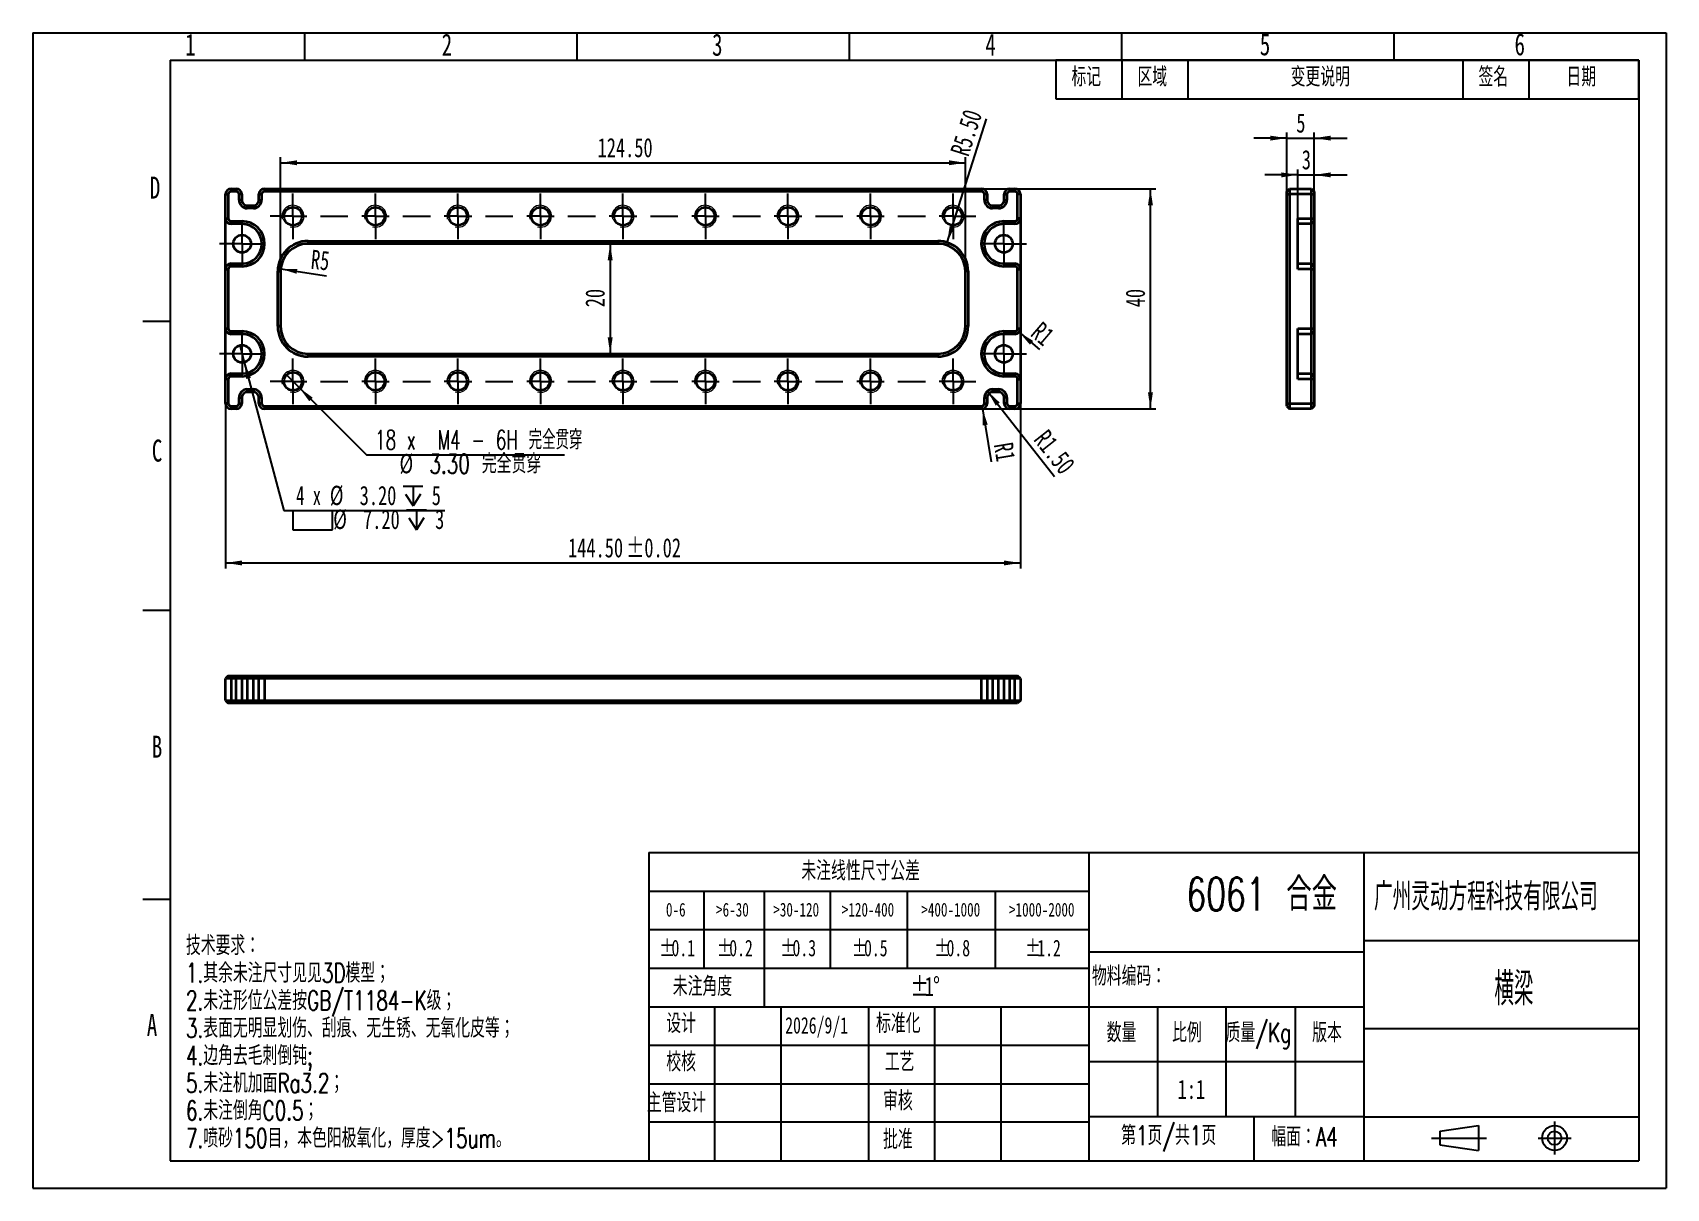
# Model space of a CAD drawing. Header units: millimetres. Extents: x 0 to 297, y 0 to 210.
import ezdxf

# ---------------------------------------------------------------- set-up
doc = ezdxf.new("R2010")
doc.units = ezdxf.units.MM
doc.linetypes.add('CENTERX2', pattern=[20.32, 12.7, -2.54, 2.54, -2.54])
for name, color, linetype in [('中心线', 6, 'CENTERX2'), ('尺寸线', 5, 'Continuous'), ('细实线', 7, 'Continuous')]:
    doc.layers.add(name, color=color, linetype=linetype)
doc.layers.add('图框', color=7, linetype='Continuous', lineweight=50)
doc.layers.add('粗实线', color=7, linetype='Continuous', lineweight=25)
doc.styles.add('SLDTEXTSTYLE0', font='TXT', dxfattribs={"width": 0.7, "bigfont": 'bigfont'})
doc.styles.add('SLDTEXTSTYLE1', font='TXT', dxfattribs={"width": 0.7})
doc.styles.add('SLDTEXTSTYLE2', font='TXT', dxfattribs={"width": 0.616621, "bigfont": 'bigfont'})
doc.styles.add('SLDTEXTSTYLE3', font='TXT', dxfattribs={"width": 0.538729, "bigfont": 'bigfont'})
doc.styles.add('SLDTEXTSTYLE4', font='TXT', dxfattribs={"width": 0.633333, "bigfont": 'bigfont'})
doc.styles.add('SLDTEXTSTYLE5', font='TXT', dxfattribs={"width": 0.633333})
doc.dimstyles.new('SLDDIMSTYLE0', dxfattribs={"dimtxt": 3.5, "dimasz": 3, "dimexe": 0, "dimexo": 0.0625, "dimgap": 0.875, "dimtad": 2, "dimrnd": 1e-09, "dimzin": 4, "dimdsep": 46, "dimtxsty": 'SLDTEXTSTYLE1', "dimsah": 1, "dimcen": 0.09, "dimadec": 0, "dimazin": 1, "dimtol": 1, "dimtp": 0.02, "dimtm": 0.02, "dimtfac": 1, "dimtofl": 0, "dimtmove": 0, "dimatfit": 3, "dimfxl": 0, "dimfrac": 2, "dimtolj": 1, "dimarcsym": 0})
doc.dimstyles.new('SLDDIMSTYLE1', dxfattribs={"dimtxt": 3.5, "dimasz": 3, "dimexe": 0, "dimexo": 0.0625, "dimgap": 0.875, "dimtad": 2, "dimrnd": 1e-09, "dimzin": 12, "dimdsep": 46, "dimtxsty": 'SLDTEXTSTYLE1', "dimsah": 1, "dimcen": 0.09, "dimadec": 0, "dimazin": 3, "dimtfac": 1, "dimtofl": 0, "dimtmove": 0, "dimatfit": 3, "dimfxl": 0, "dimfrac": 2, "dimtolj": 1, "dimtzin": 12, "dimarcsym": 0})
doc.dimstyles.new('SLDDIMSTYLE2', dxfattribs={"dimtxt": 3.5, "dimasz": 3, "dimexe": 0, "dimexo": 0.0625, "dimgap": 0.875, "dimtad": 0, "dimtih": 1, "dimtoh": 1, "dimdec": 6, "dimrnd": 1e-09, "dimzin": 12, "dimdsep": 46, "dimtxsty": 'SLDTEXTSTYLE1', "dimblk1": 'NONE', "dimsah": 1, "dimcen": 0, "dimadec": 0, "dimazin": 3, "dimtfac": 1, "dimtmove": 0, "dimatfit": 3, "dimldrblk": 'NONE', "dimfxl": 0, "dimfrac": 2, "dimtolj": 1, "dimtzin": 12, "dimarcsym": 0})
doc.dimstyles.new('SLDDIMSTYLE3', dxfattribs={"dimtxt": 3.5, "dimasz": 3, "dimexe": 0, "dimexo": 0.0625, "dimgap": 0.875, "dimtad": 0, "dimtih": 1, "dimtoh": 1, "dimrnd": 1e-09, "dimzin": 4, "dimdsep": 46, "dimtxsty": 'SLDTEXTSTYLE1', "dimblk1": 'NONE', "dimsah": 1, "dimcen": 0, "dimadec": 0, "dimazin": 1, "dimtfac": 1, "dimtmove": 0, "dimatfit": 3, "dimldrblk": 'NONE', "dimfxl": 0, "dimfrac": 2, "dimtolj": 1, "dimtzin": 12, "dimarcsym": 0})
doc.dimstyles.new('SLDDIMSTYLE4', dxfattribs={"dimtxt": 3.5, "dimasz": 3, "dimexe": 0, "dimexo": 0.0625, "dimgap": 0.875, "dimtad": 2, "dimrnd": 1e-09, "dimzin": 4, "dimdsep": 46, "dimtxsty": 'SLDTEXTSTYLE1', "dimsah": 1, "dimcen": 0, "dimadec": 0, "dimazin": 1, "dimtfac": 1, "dimtofl": 0, "dimtmove": 0, "dimatfit": 3, "dimfxl": 0, "dimfrac": 2, "dimtolj": 1, "dimtzin": 12, "dimarcsym": 0})
doc.dimstyles.new('SLDDIMSTYLE5', dxfattribs={"dimtxt": 3.5, "dimasz": 3, "dimexe": 0, "dimexo": 0.0625, "dimgap": 0.875, "dimtad": 2, "dimrnd": 1e-09, "dimzin": 12, "dimdsep": 46, "dimtxsty": 'SLDTEXTSTYLE1', "dimsah": 1, "dimcen": 0, "dimadec": 0, "dimazin": 3, "dimtfac": 1, "dimtofl": 0, "dimtmove": 0, "dimatfit": 3, "dimfxl": 0, "dimfrac": 2, "dimtolj": 1, "dimtzin": 12, "dimarcsym": 0})
doc.dimstyles.new('SLDDIMSTYLE6', dxfattribs={"dimtxt": 3.5, "dimasz": 3, "dimexe": 0, "dimexo": 0.0625, "dimgap": 0.875, "dimtad": 2, "dimrnd": 1e-09, "dimzin": 4, "dimdsep": 46, "dimtxsty": 'SLDTEXTSTYLE1', "dimsah": 1, "dimcen": 0, "dimadec": 0, "dimazin": 1, "dimtfac": 1, "dimtofl": 0, "dimtmove": 0, "dimatfit": 3, "dimfxl": 0, "dimfrac": 2, "dimtolj": 1, "dimtzin": 12, "dimarcsym": 0})
doc.dimstyles.new('SLDDIMSTYLE7', dxfattribs={"dimtxt": 3.5, "dimasz": 3, "dimexe": 0, "dimexo": 0.0625, "dimgap": 0.875, "dimtad": 2, "dimrnd": 1e-09, "dimzin": 12, "dimdsep": 46, "dimtxsty": 'SLDTEXTSTYLE1', "dimsah": 1, "dimcen": 0, "dimadec": 0, "dimazin": 3, "dimtfac": 1, "dimtofl": 0, "dimtmove": 0, "dimatfit": 3, "dimfxl": 0, "dimfrac": 2, "dimtolj": 1, "dimtzin": 12, "dimarcsym": 0})
doc.dimstyles.new('SLDDIMSTYLE8', dxfattribs={"dimtxt": 3.5, "dimasz": 3, "dimexe": 0, "dimexo": 0.0625, "dimgap": 0.875, "dimtad": 2, "dimrnd": 1e-09, "dimzin": 4, "dimdsep": 46, "dimtxsty": 'SLDTEXTSTYLE1', "dimsah": 1, "dimcen": 0.09, "dimadec": 0, "dimazin": 1, "dimtfac": 1, "dimtofl": 0, "dimtmove": 0, "dimatfit": 3, "dimfxl": 0, "dimfrac": 2, "dimtolj": 1, "dimtzin": 12, "dimarcsym": 0})
doc.dimstyles.new('SLDDIMSTYLE9', dxfattribs={"dimtxt": 3.5, "dimasz": 3, "dimexe": 0, "dimexo": 0.0625, "dimgap": 0.875, "dimtad": 2, "dimrnd": 1e-09, "dimzin": 12, "dimdsep": 46, "dimtxsty": 'SLDTEXTSTYLE1', "dimsah": 1, "dimcen": 0.09, "dimadec": 0, "dimazin": 3, "dimtfac": 1, "dimtmove": 0, "dimatfit": 0, "dimfxl": 0, "dimfrac": 2, "dimtolj": 1, "dimtzin": 12, "dimarcsym": 0})

msp = doc.modelspace()

# ---------------------------------------------------------------- texts
at = {"layer": '图框'}
for s, insert, char_height, attachment_point, style in [('1', (27.7205428, 209.8118264), 4, 1, 'SLDTEXTSTYLE1'), ('2', (74.3597014, 209.8118264), 4, 1, 'SLDTEXTSTYLE1'), ('3', (123.5175808, 209.8118264), 4, 1, 'SLDTEXTSTYLE1'), ('4', (173.1918527, 209.8118264), 4, 1, 'SLDTEXTSTYLE1'), ('5', (223.0885135, 209.8869199), 4, 1, 'SLDTEXTSTYLE1'), ('6', (269.4005369, 209.8869199), 4, 1, 'SLDTEXTSTYLE1'), ('D', (21.2937193, 183.8510198), 4, 1, 'SLDTEXTSTYLE1'), ('C', (21.6612123, 136.0618264), 4, 1, 'SLDTEXTSTYLE1'), ('B', (21.6612123, 82.2545404), 4, 1, 'SLDTEXTSTYLE1'), ('6061 合金', (223.4446778, 56.4554103), 6, 2, 'SLDTEXTSTYLE0'), ('广州灵动方程科技有限公司', (243.8452362, 55.4968985), 5, 1, 'SLDTEXTSTYLE2'), ('技术要求：', (27.8643712, 45.8840829), 3.5, 1, 'SLDTEXTSTYLE0'), ('1.其余未注尺寸见见3D模型；', (27.8643712, 40.884083), 3.5, 1, 'SLDTEXTSTYLE0'), ('物料编码：', (192.5793345, 40.3195042), 3.5, 1, 'SLDTEXTSTYLE0'), ('横梁', (269.297822, 39.2437219), 6, 2, 'SLDTEXTSTYLE3'), ('2.未注形位公差按GB/T1184-K级；', (27.8643712, 35.8840831), 3.5, 1, 'SLDTEXTSTYLE0'), ('A', (20.7490995, 31.6775527), 4, 1, 'SLDTEXTSTYLE1'), ('3.表面无明显划伤、刮痕、无生锈、无氧化皮等；', (27.8643712, 30.8840832), 3.5, 1, 'SLDTEXTSTYLE0'), ('设计', (115.1949698, 31.7208861), 3.5, 1, 'SLDTEXTSTYLE0'), ('2026/9/1', (136.8092551, 31.1194075), 3, 1, 'SLDTEXTSTYLE1'), ('标准化', (153.3356757, 31.720886), 3.5, 1, 'SLDTEXTSTYLE0'), ('数量', (195.2585289, 30.0414096), 3.5, 1, 'SLDTEXTSTYLE0'), ('比例', (207.152454, 30.0414096), 3.5, 1, 'SLDTEXTSTYLE0'), ('质量/Kg', (216.8820442, 30.0414095), 3.5, 1, 'SLDTEXTSTYLE0'), ('版本', (232.6177463, 30.0414096), 3.5, 1, 'SLDTEXTSTYLE0'), ('4.边角去毛刺倒钝;', (27.8643712, 25.8840833), 3.5, 1, 'SLDTEXTSTYLE0'), ('校核', (115.1949698, 24.7385796), 3.5, 1, 'SLDTEXTSTYLE0'), ('工艺', (154.9106756, 24.7385796), 3.5, 1, 'SLDTEXTSTYLE0'), ('5.未注机加面Ra3.2；', (27.8643712, 20.8840835), 3.5, 1, 'SLDTEXTSTYLE0'), ('审核', (154.6002507, 17.6531182), 3.5, 1, 'SLDTEXTSTYLE0'), ('1:1', (208.1559731, 19.7390396), 3.5, 1, 'SLDTEXTSTYLE1'), ('6.未注倒角C0.5；', (27.8643712, 15.8840836), 3.5, 1, 'SLDTEXTSTYLE0'), ('主管设计', (111.6496572, 17.3105139), 3.5, 1, 'SLDTEXTSTYLE0'), ('第1页/共1页', (197.8882411, 11.3598808), 3.5, 1, 'SLDTEXTSTYLE0'), ('7.喷砂150目，本色阳极氧化，厚度>15um。', (27.8643712, 10.8840837), 3.5, 1, 'SLDTEXTSTYLE0'), ('批准', (154.6002507, 10.6498997), 3.5, 1, 'SLDTEXTSTYLE0'), ('幅面：A4', (225.1925109, 11.1164645), 3.5, 1, 'SLDTEXTSTYLE0')]:
    msp.add_mtext(s, dxfattribs=dict(at, insert=insert, char_height=char_height, attachment_point=attachment_point, style=style))

# ---------------------------------------------------------------- blocks, each defined once
blk = doc.blocks.new('SW_TABLEANNOTATION_0')
at = {"layer": '细实线', "color": 0}
for p, q in [((0, 0), (0, -7)), ((0, 0), (12, 0)), ((0, 0), (0, -7)), ((106, 0), (0, 0)), ((12, 0), (12, -7)), ((12, 0), (24, 0)), ((24, 0), (24, -7)), ((24, 0), (74, 0)), ((74, 0), (74, -7)), ((74, 0), (86, 0)), ((86, 0), (86, -7)), ((86, 0), (106, 0)), ((106, 0), (106, -7)), ((106, -7), (106, 0)), ((0, -7), (12, -7)), ((0, -7), (106, -7)), ((12, -7), (24, -7)), ((24, -7), (74, -7)), ((74, -7), (86, -7)), ((86, -7), (106, -7))]:
    blk.add_line(p, q, dxfattribs=at)
at = {"layer": '细实线', "color": 0, "char_height": 3.5, "attachment_point": 1, "style": 'SLDTEXTSTYLE0'}
for s, insert in [('标记', (2.85, -1.28)), ('区域', (14.85, -1.28)), ('变更说明', (42.7, -1.28)), ('签名', (76.85, -1.28)), ('日期', (92.85, -1.28))]:
    blk.add_mtext(s, dxfattribs=dict(at, insert=insert))
blk = doc.blocks.new('SW_TABLEANNOTATION_1')
at = {"layer": '细实线', "color": 0}
for p, q in [((0, 0), (0, -7)), ((0, 0), (5, 0)), ((5, 0), (10, 0)), ((10, 0), (21, 0)), ((21, 0), (33, 0)), ((33, 0), (47, 0)), ((47, 0), (63, 0)), ((63, 0), (80, 0)), ((80, 0), (80, -7)), ((0, -7), (0, -14)), ((0, -7), (5, -7)), ((5, -7), (10, -7)), ((10, -7), (10, -14)), ((10, -7), (21, -7)), ((21, -7), (21, -14)), ((21, -7), (33, -7)), ((33, -7), (33, -14)), ((33, -7), (47, -7)), ((47, -7), (47, -14)), ((47, -7), (63, -7)), ((63, -7), (63, -14)), ((63, -7), (80, -7)), ((80, -7), (80, -14)), ((0, -14), (0, -21)), ((0, -14), (5, -14)), ((5, -14), (10, -14)), ((10, -14), (10, -21)), ((10, -14), (21, -14)), ((21, -14), (21, -21)), ((21, -14), (33, -14)), ((33, -14), (33, -21)), ((33, -14), (47, -14)), ((47, -14), (47, -21)), ((47, -14), (63, -14)), ((63, -14), (63, -21)), ((63, -14), (80, -14)), ((80, -14), (80, -21)), ((0, -21), (0, -28)), ((0, -21), (5, -21)), ((5, -21), (10, -21)), ((10, -21), (21, -21)), ((21, -21), (21, -28)), ((21, -21), (21, -28)), ((21, -21), (33, -21)), ((33, -21), (47, -21)), ((47, -21), (63, -21)), ((63, -21), (80, -21)), ((80, -21), (80, -28)), ((0, -28), (5, -28)), ((5, -28), (10, -28)), ((10, -28), (21, -28)), ((21, -28), (33, -28)), ((33, -28), (47, -28)), ((47, -28), (63, -28)), ((63, -28), (80, -28))]:
    blk.add_line(p, q, dxfattribs=at)
at = {"layer": '细实线', "color": 0, "attachment_point": 1}
for s, insert, char_height, style in [('未注线性尺寸公差', (27.75, -1.56), 3.5, 'SLDTEXTSTYLE0'), ('0-6', (3.13, -9.12), 2.5, 'SLDTEXTSTYLE1'), ('>6-30', (12.24, -9.12), 2.5, 'SLDTEXTSTYLE1'), ('>30-120', (22.64, -9.12), 2.5, 'SLDTEXTSTYLE1'), ('>120-400', (35.1, -9.12), 2.5, 'SLDTEXTSTYLE1'), ('>400-1000', (49.55, -9.12), 2.5, 'SLDTEXTSTYLE1'), ('>1000-2000', (65.5, -9.12), 2.5, 'SLDTEXTSTYLE1'), ('%%p', (1.91, -15.84), 3, 'SLDTEXTSTYLE1'), ('0.1', (4.14, -15.84), 3, 'SLDTEXTSTYLE1'), ('%%p', (12.41, -15.84), 3, 'SLDTEXTSTYLE1'), ('0.2', (14.64, -15.84), 3, 'SLDTEXTSTYLE1'), ('%%p', (23.91, -15.84), 3, 'SLDTEXTSTYLE1'), ('0.3', (26.14, -15.84), 3, 'SLDTEXTSTYLE1'), ('%%p', (36.91, -15.84), 3, 'SLDTEXTSTYLE1'), ('0.5', (39.14, -15.84), 3, 'SLDTEXTSTYLE1'), ('%%p', (51.92, -15.84), 3, 'SLDTEXTSTYLE1'), ('0.8', (54.14, -15.84), 3, 'SLDTEXTSTYLE1'), ('%%p', (68.41, -15.84), 3, 'SLDTEXTSTYLE1'), ('1.2', (70.64, -15.84), 3, 'SLDTEXTSTYLE1'), ('未注角度', (4.38, -22.56), 3.5, 'SLDTEXTSTYLE0'), ('%%p', (47.57, -22.56), 3.5, 'SLDTEXTSTYLE1'), ('1', (50.17, -22.56), 3.5, 'SLDTEXTSTYLE1'), ('%%d', (51.7, -22.56), 3.5, 'SLDTEXTSTYLE1')]:
    blk.add_mtext(s, dxfattribs=dict(at, insert=insert, char_height=char_height, style=style))
blk = doc.blocks.new('_D')
at = {"layer": '尺寸线'}
for p, q in [((35.07, 142.64), (35.07, 112.64)), ((179.57, 142.64), (179.57, 112.64)), ((35.07, 113.64), (179.57, 113.64))]:
    blk.add_line(p, q, dxfattribs=at)
for points in [[(35.07, 113.64), (38.07, 113.19), (38.07, 114.09)], [(179.57, 113.64), (176.57, 114.09), (176.57, 113.19)]]:
    blk.add_solid(points, dxfattribs=at)
at = {"layer": '尺寸线', "char_height": 3.5, "attachment_point": 1, "style": 'SLDTEXTSTYLE1'}
for s, insert in [('144.50', (97.34, 118.15)), ('±0.02', (107.87, 118.15))]:
    blk.add_mtext(s, dxfattribs=dict(at, insert=insert))
blk = doc.blocks.new('_D_1')
at = {"layer": '尺寸线'}
for p, q in [((172.52, 181.64), (204.21, 181.64)), ((203.21, 141.64), (203.21, 181.64)), ((172.52, 141.64), (204.21, 141.64))]:
    blk.add_line(p, q, dxfattribs=at)
for points in [[(203.21, 181.64), (202.76, 178.64), (203.66, 178.64)], [(203.21, 141.64), (203.66, 144.64), (202.76, 144.64)]]:
    blk.add_solid(points, dxfattribs=at)
at = {"layer": '尺寸线', "insert": (198.7, 160.11), "char_height": 3.5, "attachment_point": 1, "rotation": 90, "style": 'SLDTEXTSTYLE1'}
blk.add_mtext('40', dxfattribs=at)
blk = doc.blocks.new('_D_2')
at = {"layer": '尺寸线'}
for p, q in [((46.15, 147.81), (48.48, 145.47)), ((48.48, 145.47), (60.68, 133.26)), ((60.68, 133.26), (96.69, 133.26))]:
    blk.add_line(p, q, dxfattribs=at)
blk.add_solid([(48.48, 145.47), (50.28, 143.03), (50.92, 143.67)], dxfattribs=at)
at = {"layer": '尺寸线', "char_height": 3.5, "attachment_point": 1}
for s, insert, style in [('18 x  M4 - 6H 完全贯穿', (62.27, 137.77), 'SLDTEXTSTYLE4'), ('3.30 完全贯穿', (72.13, 133.42), 'SLDTEXTSTYLE0'), ('%%c', (66.7, 133.44), 'SLDTEXTSTYLE1')]:
    blk.add_mtext(s, dxfattribs=dict(at, insert=insert, style=style))
blk = doc.blocks.new('_None')
blk = doc.blocks.new('SW_SYMBOL_HOLE_DEPTH')
at = {"layer": '尺寸线', "color": 0}
for p, q in [((0, 875), (800, 875)), ((400, 875), (400, 75)), ((100, 555), (400, 75)), ((700, 555), (400, 75))]:
    blk.add_line(p, q, dxfattribs=at)
blk = doc.blocks.new('SW_SYMBOL_HOLE_SPOT')
at = {"layer": '尺寸线', "color": 0}
for p, q in [((0, 875), (0, 75)), ((1600, 75), (1600, 875)), ((0, 75), (1600, 75))]:
    blk.add_line(p, q, dxfattribs=at)
blk = doc.blocks.new('_D_3')
at = {"layer": '尺寸线'}
for p, q in [((37.65, 153.19), (38.48, 150.1)), ((38.48, 150.1), (45.69, 123.16)), ((45.69, 123.16), (74.92, 123.16))]:
    blk.add_line(p, q, dxfattribs=at)
blk.add_solid([(38.48, 150.1), (38.82, 147.08), (39.69, 147.31)], dxfattribs=at)
at = {"layer": '尺寸线', "xscale": 0.004511737089201878, "yscale": 0.004511737089201878, "zscale": 0.004511737089201878}
for name, p in [('SW_SYMBOL_HOLE_DEPTH', (67.34, 123.66)), ('SW_SYMBOL_HOLE_SPOT', (47.28, 119.32)), ('SW_SYMBOL_HOLE_DEPTH', (67.96, 119.32))]:
    blk.add_blockref(name, p, dxfattribs=at)
at = {"layer": '尺寸线', "char_height": 3.5, "attachment_point": 1}
for s, insert, style in [('%%c', (54.03, 127.67), 'SLDTEXTSTYLE1'), ('4 x', (47.9, 127.65), 'SLDTEXTSTYLE5'), ('3.20', (59.45, 127.65), 'SLDTEXTSTYLE1'), ('5', (72.55, 127.65), 'SLDTEXTSTYLE1'), ('%%c', (54.65, 123.32), 'SLDTEXTSTYLE1'), ('7.20', (60.07, 123.31), 'SLDTEXTSTYLE1'), ('3', (73.17, 123.31), 'SLDTEXTSTYLE1')]:
    blk.add_mtext(s, dxfattribs=dict(at, insert=insert, style=style))
blk = doc.blocks.new('_D_4')
at = {"layer": '尺寸线'}
blk.add_line((173.59, 144.87), (185.79, 129.35), dxfattribs=at)
blk.add_solid([(173.59, 144.87), (175.09, 142.23), (175.8, 142.79)], dxfattribs=at)
at = {"layer": '尺寸线', "insert": (184.58, 138.17), "char_height": 3.5, "attachment_point": 1, "rotation": 308.2532, "style": 'SLDTEXTSTYLE1'}
blk.add_mtext('R1.50', dxfattribs=at)
blk = doc.blocks.new('_D_5')
at = {"layer": '尺寸线'}
blk.add_line((172.68, 141.66), (174.28, 132), dxfattribs=at)
blk.add_solid([(172.68, 141.66), (172.73, 138.62), (173.62, 138.77)], dxfattribs=at)
at = {"layer": '尺寸线', "insert": (178.18, 135.75), "char_height": 3.5, "attachment_point": 1, "rotation": 279.4124, "style": 'SLDTEXTSTYLE1'}
blk.add_mtext('R1', dxfattribs=at)
blk = doc.blocks.new('_D_6')
at = {"layer": '尺寸线'}
blk.add_line((179.33, 155.59), (183.02, 152.43), dxfattribs=at)
blk.add_solid([(179.33, 155.59), (181.31, 153.3), (181.9, 153.98)], dxfattribs=at)
at = {"layer": '尺寸线', "insert": (183.5, 157.7), "char_height": 3.5, "attachment_point": 1, "rotation": 319.4239, "style": 'SLDTEXTSTYLE1'}
blk.add_mtext('R1', dxfattribs=at)
blk = doc.blocks.new('_D_7')
at = {"layer": '尺寸线'}
blk.add_line((166.24, 171.88), (173.39, 194.32), dxfattribs=at)
blk.add_solid([(166.24, 171.88), (167.58, 174.6), (166.72, 174.88)], dxfattribs=at)
at = {"layer": '尺寸线', "insert": (166.77, 188.38), "char_height": 3.5, "attachment_point": 1, "rotation": 72.3261, "style": 'SLDTEXTSTYLE1'}
blk.add_mtext('R5.50', dxfattribs=at)
blk = doc.blocks.new('_D_8')
at = {"layer": '尺寸线'}
blk.add_line((45.09, 167.09), (53.43, 165.81), dxfattribs=at)
blk.add_solid([(45.09, 167.09), (47.98, 166.19), (48.12, 167.08)], dxfattribs=at)
at = {"layer": '尺寸线', "insert": (50.78, 170.58), "char_height": 3.5, "attachment_point": 1, "rotation": 354.8491, "style": 'SLDTEXTSTYLE1'}
blk.add_mtext('R5', dxfattribs=at)
blk = doc.blocks.new('_D_9')
at = {"layer": '尺寸线'}
for p, q in [((45.07, 166.64), (45.07, 187.36)), ((169.57, 166.64), (169.57, 187.36)), ((45.07, 186.36), (169.57, 186.36))]:
    blk.add_line(p, q, dxfattribs=at)
for points in [[(45.07, 186.36), (48.07, 185.91), (48.07, 186.81)], [(169.57, 186.36), (166.57, 186.81), (166.57, 185.91)]]:
    blk.add_solid(points, dxfattribs=at)
at = {"layer": '尺寸线', "insert": (102.71, 190.87), "char_height": 3.5, "attachment_point": 1, "style": 'SLDTEXTSTYLE1'}
blk.add_mtext('124.50', dxfattribs=at)
blk = doc.blocks.new('_D_10')
at = {"layer": '尺寸线'}
blk.add_line((104.99, 171.64), (104.99, 151.64), dxfattribs=at)
for points in [[(104.99, 171.64), (104.54, 168.64), (105.44, 168.64)], [(104.99, 151.64), (105.44, 154.64), (104.54, 154.64)]]:
    blk.add_solid(points, dxfattribs=at)
at = {"layer": '尺寸线', "insert": (100.48, 160.11), "char_height": 3.5, "attachment_point": 1, "rotation": 90, "style": 'SLDTEXTSTYLE1'}
blk.add_mtext('20', dxfattribs=at)
blk = doc.blocks.new('SW_CENTERMARKSYMBOL_0')
at = {"layer": '中心线', "color": 0}
for p, q in [((0, 2.5), (0, 4.1)), ((-2.5, 0), (-4.1, 0)), ((0, 0), (-2.5, 0)), ((0, 0), (0, 2.5)), ((0, 0), (0, -2.5)), ((0, 0), (2.5, 0)), ((2.5, 0), (4.1, 0)), ((0, -2.5), (0, -4.1))]:
    blk.add_line(p, q, dxfattribs=at)
blk = doc.blocks.new('SW_CENTERMARKSYMBOL_1')
at = {"layer": '中心线', "color": 0}
for p, q in [((0, 2.5), (0, 4.1)), ((-2.5, 0), (-4.1, 0)), ((0, 0), (-2.5, 0)), ((0, 0), (0, 2.5)), ((0, 0), (0, -2.5)), ((0, 0), (2.5, 0)), ((2.5, 0), (4.1, 0)), ((0, -2.5), (0, -4.1))]:
    blk.add_line(p, q, dxfattribs=at)
blk = doc.blocks.new('SW_CENTERMARKSYMBOL_2')
at = {"layer": '中心线', "color": 0}
for p, q in [((0, 2.5), (0, 4.1)), ((-2.5, 0), (-4.1, 0)), ((0, 0), (-2.5, 0)), ((0, 0), (0, 2.5)), ((0, 0), (0, -2.5)), ((0, 0), (2.5, 0)), ((2.5, 0), (4.1, 0)), ((0, -2.5), (0, -4.1))]:
    blk.add_line(p, q, dxfattribs=at)
blk = doc.blocks.new('SW_CENTERMARKSYMBOL_3')
at = {"layer": '中心线', "color": 0}
for p, q in [((0, 2.5), (0, 4.1)), ((-2.5, 0), (-4.1, 0)), ((0, 0), (-2.5, 0)), ((0, 0), (0, 2.5)), ((0, 0), (0, -2.5)), ((0, 0), (2.5, 0)), ((2.5, 0), (4.1, 0)), ((0, -2.5), (0, -4.1))]:
    blk.add_line(p, q, dxfattribs=at)
blk = doc.blocks.new('SW_CENTERMARKSYMBOL_4')
at = {"layer": '中心线', "color": 0}
for p, q in [((-45, 2.5), (-45, 4.15)), ((-30, 2.5), (-30, 4.15)), ((-15, 2.5), (-15, 4.15)), ((0, 2.5), (0, 4.15)), ((15, 2.5), (15, 4.15)), ((30, 2.5), (30, 4.15)), ((45, 2.5), (45, 4.15)), ((60, 2.5), (60, 4.15)), ((75, 2.5), (75, 4.15)), ((-47.5, 0), (-49.15, 0)), ((-45, 0), (-47.5, 0)), ((-45, 0), (-45, 2.5)), ((-45, 0), (-45, -2.5)), ((-45, 0), (-42.5, 0)), ((-40, 0), (-35, 0)), ((-30, 0), (-32.5, 0)), ((-30, 0), (-30, 2.5)), ((-30, 0), (-30, -2.5)), ((-30, 0), (-27.5, 0)), ((-25, 0), (-20, 0)), ((-15, 0), (-17.5, 0)), ((-15, 0), (-15, 2.5)), ((-15, 0), (-15, -2.5)), ((-15, 0), (-12.5, 0)), ((-10, 0), (-5, 0)), ((0, 0), (-2.5, 0)), ((0, 0), (0, 2.5)), ((0, 0), (0, -2.5)), ((0, 0), (2.5, 0)), ((5, 0), (10, 0)), ((15, 0), (12.5, 0)), ((15, 0), (15, 2.5)), ((15, 0), (15, -2.5)), ((15, 0), (17.5, 0)), ((20, 0), (25, 0)), ((30, 0), (27.5, 0)), ((30, 0), (30, 2.5)), ((30, 0), (30, -2.5)), ((30, 0), (32.5, 0)), ((35, 0), (40, 0)), ((45, 0), (42.5, 0)), ((45, 0), (45, 2.5)), ((45, 0), (45, -2.5)), ((45, 0), (47.5, 0)), ((50, 0), (55, 0)), ((60, 0), (57.5, 0)), ((60, 0), (60, 2.5)), ((60, 0), (60, -2.5)), ((60, 0), (62.5, 0)), ((65, 0), (70, 0)), ((75, 0), (72.5, 0)), ((75, 0), (75, 2.5)), ((75, 0), (75, -2.5)), ((75, 0), (77.5, 0)), ((77.5, 0), (79.15, 0)), ((-45, -2.5), (-45, -4.15)), ((-30, -2.5), (-30, -4.15)), ((-15, -2.5), (-15, -4.15)), ((0, -2.5), (0, -4.15)), ((15, -2.5), (15, -4.15)), ((30, -2.5), (30, -4.15)), ((45, -2.5), (45, -4.15)), ((60, -2.5), (60, -4.15)), ((75, -2.5), (75, -4.15))]:
    blk.add_line(p, q, dxfattribs=at)
blk = doc.blocks.new('SW_CENTERMARKSYMBOL_5')
at = {"layer": '中心线', "color": 0}
for p, q in [((-45, 2.5), (-45, 4.15)), ((-30, 2.5), (-30, 4.15)), ((-15, 2.5), (-15, 4.15)), ((0, 2.5), (0, 4.15)), ((15, 2.5), (15, 4.15)), ((30, 2.5), (30, 4.15)), ((45, 2.5), (45, 4.15)), ((60, 2.5), (60, 4.15)), ((75, 2.5), (75, 4.15)), ((-47.5, 0), (-49.15, 0)), ((-45, 0), (-47.5, 0)), ((-45, 0), (-45, 2.5)), ((-45, 0), (-45, -2.5)), ((-45, 0), (-42.5, 0)), ((-40, 0), (-35, 0)), ((-30, 0), (-32.5, 0)), ((-30, 0), (-30, 2.5)), ((-30, 0), (-30, -2.5)), ((-30, 0), (-27.5, 0)), ((-25, 0), (-20, 0)), ((-15, 0), (-17.5, 0)), ((-15, 0), (-15, 2.5)), ((-15, 0), (-15, -2.5)), ((-15, 0), (-12.5, 0)), ((-10, 0), (-5, 0)), ((0, 0), (-2.5, 0)), ((0, 0), (0, 2.5)), ((0, 0), (0, -2.5)), ((0, 0), (2.5, 0)), ((5, 0), (10, 0)), ((15, 0), (12.5, 0)), ((15, 0), (15, 2.5)), ((15, 0), (15, -2.5)), ((15, 0), (17.5, 0)), ((20, 0), (25, 0)), ((30, 0), (27.5, 0)), ((30, 0), (30, 2.5)), ((30, 0), (30, -2.5)), ((30, 0), (32.5, 0)), ((35, 0), (40, 0)), ((45, 0), (42.5, 0)), ((45, 0), (45, 2.5)), ((45, 0), (45, -2.5)), ((45, 0), (47.5, 0)), ((50, 0), (55, 0)), ((60, 0), (57.5, 0)), ((60, 0), (60, 2.5)), ((60, 0), (60, -2.5)), ((60, 0), (62.5, 0)), ((65, 0), (70, 0)), ((75, 0), (72.5, 0)), ((75, 0), (75, 2.5)), ((75, 0), (75, -2.5)), ((75, 0), (77.5, 0)), ((77.5, 0), (79.15, 0)), ((-45, -2.5), (-45, -4.15)), ((-30, -2.5), (-30, -4.15)), ((-15, -2.5), (-15, -4.15)), ((0, -2.5), (0, -4.15)), ((15, -2.5), (15, -4.15)), ((30, -2.5), (30, -4.15)), ((45, -2.5), (45, -4.15)), ((60, -2.5), (60, -4.15)), ((75, -2.5), (75, -4.15))]:
    blk.add_line(p, q, dxfattribs=at)
blk = doc.blocks.new('_D_11')
at = {"layer": '尺寸线'}
for p, q in [((229.99, 184.16), (223.99, 184.16)), ((229.99, 176.24), (229.99, 185.16)), ((229.99, 184.16), (232.99, 184.16)), ((232.99, 179.59), (232.99, 185.16)), ((232.99, 184.16), (238.99, 184.16))]:
    blk.add_line(p, q, dxfattribs=at)
for points in [[(229.99, 184.16), (226.99, 184.61), (226.99, 183.71)], [(232.99, 184.16), (235.99, 183.71), (235.99, 184.61)]]:
    blk.add_solid(points, dxfattribs=at)
at = {"layer": '尺寸线', "insert": (230.73, 188.67), "char_height": 3.5, "attachment_point": 1, "style": 'SLDTEXTSTYLE1'}
blk.add_mtext('3', dxfattribs=at)
blk = doc.blocks.new('_D_12')
at = {"layer": '尺寸线'}
for p, q in [((227.99, 190.84), (221.99, 190.84)), ((227.99, 180.64), (227.99, 191.84)), ((227.99, 190.84), (232.99, 190.84)), ((232.99, 179.59), (232.99, 191.84)), ((232.99, 190.84), (238.99, 190.84))]:
    blk.add_line(p, q, dxfattribs=at)
for points in [[(227.99, 190.84), (224.99, 191.29), (224.99, 190.39)], [(232.99, 190.84), (235.99, 190.39), (235.99, 191.29)]]:
    blk.add_solid(points, dxfattribs=at)
at = {"layer": '尺寸线', "insert": (229.73, 195.35), "char_height": 3.5, "attachment_point": 1, "style": 'SLDTEXTSTYLE1'}
blk.add_mtext('5', dxfattribs=at)

# ---------------------------------------------------------------- dimensions: what is measured, and where the dimension line sits
at = {"layer": '尺寸线'}
for center, mpoint, dimstyle, picture, middle in [((164.5672055, 166.6418014), (166.2369982, 171.8822014), 'SLDDIMSTYLE6', '_D_7', (172.2512496, 190.7570285)), ((50.0672055, 166.6418014), (45.0873969, 167.0906954), 'SLDDIMSTYLE7', '_D_8', (52.5571199, 166.4173644)), ((178.5672055, 156.2418014), (179.3267482, 155.5913439), 'SLDDIMSTYLE5', '_D_6', (182.1825726, 153.1456906)), ((172.5172055, 142.6418014), (172.6807448, 141.6552646), 'SLDDIMSTYLE5', '_D_5', (174.0701103, 133.2741039)), ((174.5172055, 143.6918014), (173.5884993, 144.8697253), 'SLDDIMSTYLE4', '_D_4', (183.53305, 132.2565835))]:
    dim = msp.add_radius_dim(center=center, mpoint=mpoint, dimstyle=dimstyle, dxfattribs=at)
    dim.commit()
    dim.dimension.update_dxf_attribs({"geometry": picture, "text_midpoint": middle, "dimtype": 164})
for base, p1, p2, dimstyle, picture, middle in [((232.9945727, 190.84168), (227.9945727, 180.6418014), (232.9945727, 179.5918014), 'SLDDIMSTYLE9', '_D_12', (230.4945727, 190.84168)), ((169.5672055, 186.3585163), (45.0672055, 166.6418014), (169.5672055, 166.6418014), 'SLDDIMSTYLE8', '_D_9', (107.3172055, 186.3585163)), ((232.9945727, 184.1575231), (229.9945727, 176.2418014), (232.9945727, 179.5918014), 'SLDDIMSTYLE9', '_D_11', (231.4945727, 184.1575231)), ((179.5672055, 113.6418014), (35.0672055, 142.6418014), (179.5672055, 142.6418014), 'SLDDIMSTYLE0', '_D', (107.3172055, 113.6418014))]:
    dim = msp.add_linear_dim(base=base, p1=p1, p2=p2, dimstyle=dimstyle, dxfattribs=at)
    dim.commit()
    dim.dimension.update_dxf_attribs({"geometry": picture, "text_midpoint": middle, "dimtype": 160})
for base, p1, p2, picture, middle in [((203.2129024, 181.6418014), (172.5172055, 141.6418014), (172.5172055, 181.6418014), '_D_1', (203.2129024, 161.6418014)), ((104.9885592, 151.6418014), (50.0672055, 171.6418014), (50.0672055, 151.6418014), '_D_10', (104.9885592, 161.6418014))]:
    dim = msp.add_linear_dim(base=base, p1=p1, p2=p2, angle=90, dimstyle='SLDDIMSTYLE1', dxfattribs=at)
    dim.commit()
    dim.dimension.update_dxf_attribs({"geometry": picture, "text_midpoint": middle, "dimtype": 160})
dim = msp.add_diameter_dim_2p(p1=(37.653305, 153.187339), p2=(38.4811061, 150.0962638), text='4 x <> {\\fGDT;x} 5\\P{\\fGDT;v}%%c 7.20 {\\fGDT;x} 3\\P', dimstyle='SLDDIMSTYLE3', dxfattribs=at)
dim.commit()
dim.dimension.update_dxf_attribs({"geometry": '_D_3', "text_midpoint": (61.1025162, 123.1425954), "dimtype": 163})
dim = msp.add_diameter_dim_2p(p1=(46.1511546, 147.8092024), p2=(48.4832565, 145.4744004), text='18 x  M4 - 6H 完全贯穿\\P%%c 3.30 完全贯穿\\P', dimstyle='SLDDIMSTYLE2', override={"dimpost": '<>'}, dxfattribs=at)
dim.commit()
dim.dimension.update_dxf_attribs({"geometry": '_D_2', "text_midpoint": (79.4831778, 133.2485831), "dimtype": 163})

# ---------------------------------------------------------------- linework, layer by layer
at = {"color": 7, "linetype": 'Continuous', "lineweight": 35}
for p, q in [((36.0672055, 181.6418014), (36.0672055, 181.1418014)), ((36.0672055, 181.6418014), (37.0172055, 181.6418014)), ((37.0172055, 181.6418014), (37.0172055, 181.1418014)), ((42.1172055, 181.6418014), (42.1172055, 181.1418014)), ((42.1172055, 181.6418014), (172.5172055, 181.6418014)), ((172.5172055, 181.6418014), (172.5172055, 181.1418014)), ((177.6172055, 181.6418014), (178.5672055, 181.6418014)), ((177.6172055, 181.6418014), (177.6172055, 181.1418014)), ((178.5672055, 181.6418014), (178.5672055, 181.1418014)), ((227.9945727, 181.1418014), (228.4945727, 181.6418014)), ((228.4945727, 181.6418014), (228.4945727, 180.6418014)), ((228.4945727, 181.6418014), (232.4945727, 181.6418014)), ((232.4945727, 180.6418014), (232.4945727, 181.6418014)), ((232.4945727, 181.6418014), (232.9945727, 181.1418014)), ((35.0672055, 176.2418014), (35.0672055, 180.6418014)), ((35.0672055, 180.6418014), (35.5672055, 180.6418014)), ((35.5672055, 180.6418014), (35.5672055, 176.2418014)), ((37.0172055, 181.1418014), (36.0672055, 181.1418014)), ((37.5172055, 179.5918014), (37.5172055, 180.6418014)), ((38.0172055, 180.6418014), (37.5172055, 180.6418014)), ((38.0172055, 179.5918014), (37.5172055, 179.5918014)), ((38.0172055, 180.6418014), (38.0172055, 179.5918014)), ((39.0172055, 178.5918014), (39.0172055, 178.0918014)), ((39.0172055, 178.5918014), (40.1172055, 178.5918014)), ((40.1172055, 178.5918014), (40.1172055, 178.0918014)), ((41.1172055, 179.5918014), (41.1172055, 180.6418014)), ((41.1172055, 180.6418014), (41.6172055, 180.6418014)), ((41.1172055, 179.5918014), (41.6172055, 179.5918014)), ((41.6172055, 180.6418014), (41.6172055, 179.5918014)), ((172.5172055, 181.1418014), (42.1172055, 181.1418014)), ((173.0172055, 179.5918014), (173.0172055, 180.6418014)), ((173.5172055, 180.6418014), (173.0172055, 180.6418014)), ((173.5172055, 179.5918014), (173.0172055, 179.5918014)), ((173.5172055, 180.6418014), (173.5172055, 179.5918014)), ((174.5172055, 178.5918014), (174.5172055, 178.0918014)), ((174.5172055, 178.5918014), (175.6172055, 178.5918014)), ((175.6172055, 178.5918014), (175.6172055, 178.0918014)), ((176.6172055, 179.5918014), (176.6172055, 180.6418014)), ((176.6172055, 180.6418014), (177.1172055, 180.6418014)), ((176.6172055, 179.5918014), (177.1172055, 179.5918014)), ((177.1172055, 180.6418014), (177.1172055, 179.5918014)), ((178.5672055, 181.1418014), (177.6172055, 181.1418014)), ((179.0672055, 176.2418014), (179.0672055, 180.6418014)), ((179.5672055, 180.6418014), (179.0672055, 180.6418014)), ((179.5672055, 180.6418014), (179.5672055, 176.2418014)), ((227.9945727, 180.6418014), (227.9945727, 181.1418014)), ((227.9945727, 180.6418014), (228.4945727, 180.6418014)), ((227.9945727, 142.6418014), (227.9945727, 180.6418014)), ((232.4945727, 180.6418014), (228.4945727, 180.6418014)), ((228.4945727, 180.6418014), (228.4945727, 142.6418014)), ((232.4945727, 176.2418014), (232.4945727, 180.6418014)), ((232.4945727, 180.6418014), (232.9945727, 180.6418014)), ((232.9945727, 181.1418014), (232.9945727, 180.6418014)), ((232.9945727, 180.6418014), (232.9945727, 176.2418014)), ((35.0672055, 176.2418014), (35.5672055, 176.2418014)), ((35.0672055, 167.0418014), (35.0672055, 176.2418014)), ((36.0672055, 175.2418014), (36.0672055, 175.7418014)), ((36.0672055, 175.7418014), (38.0672055, 175.7418014)), ((38.0672055, 175.2418014), (36.0672055, 175.2418014)), ((38.0672055, 175.2418014), (38.0672055, 175.7418014)), ((40.1172055, 178.0918014), (39.0172055, 178.0918014)), ((175.6172055, 178.0918014), (174.5172055, 178.0918014)), ((176.5672055, 175.7418014), (178.5672055, 175.7418014)), ((176.5672055, 175.2418014), (176.5672055, 175.7418014)), ((178.5672055, 175.2418014), (176.5672055, 175.2418014)), ((178.5672055, 175.2418014), (178.5672055, 175.7418014)), ((179.5672055, 176.2418014), (179.0672055, 176.2418014)), ((179.5672055, 176.2418014), (179.5672055, 167.0418014)), ((229.9945727, 176.2418014), (232.4945727, 176.2418014)), ((229.9945727, 167.0418014), (229.9945727, 176.2418014)), ((232.4945727, 175.2418014), (229.9945727, 175.2418014)), ((232.4945727, 176.2418014), (232.9945727, 176.2418014)), ((232.4945727, 175.2418014), (232.4945727, 176.2418014)), ((232.4945727, 175.2418014), (232.9945727, 175.7418014)), ((232.4945727, 168.0418014), (232.4945727, 175.2418014)), ((232.9945727, 176.2418014), (232.9945727, 175.7418014)), ((232.9945727, 175.7418014), (232.9945727, 167.5418014)), ((50.0672055, 172.1418014), (164.5672055, 172.1418014)), ((50.0672055, 172.1418014), (50.0672055, 171.6418014)), ((164.5672055, 171.6418014), (50.0672055, 171.6418014)), ((164.5672055, 172.1418014), (164.5672055, 171.6418014)), ((35.0672055, 156.2418014), (35.0672055, 167.0418014)), ((35.0672055, 167.0418014), (35.5672055, 167.0418014)), ((35.5672055, 167.0418014), (35.5672055, 156.2418014)), ((36.0672055, 168.0418014), (38.0672055, 168.0418014)), ((36.0672055, 168.0418014), (36.0672055, 167.5418014)), ((38.0672055, 167.5418014), (36.0672055, 167.5418014)), ((38.0672055, 168.0418014), (38.0672055, 167.5418014)), ((44.5672055, 156.6418014), (44.5672055, 166.6418014)), ((44.5672055, 166.6418014), (45.0672055, 166.6418014)), ((45.0672055, 166.6418014), (45.0672055, 156.6418014)), ((170.0672055, 166.6418014), (169.5672055, 166.6418014)), ((169.5672055, 156.6418014), (169.5672055, 166.6418014)), ((170.0672055, 166.6418014), (170.0672055, 156.6418014)), ((176.5672055, 168.0418014), (178.5672055, 168.0418014)), ((176.5672055, 168.0418014), (176.5672055, 167.5418014)), ((178.5672055, 167.5418014), (176.5672055, 167.5418014)), ((178.5672055, 167.5418014), (178.5672055, 168.0418014)), ((179.0672055, 156.2418014), (179.0672055, 167.0418014)), ((179.0672055, 167.0418014), (179.5672055, 167.0418014)), ((179.5672055, 167.0418014), (179.5672055, 156.2418014)), ((229.9945727, 168.0418014), (232.4945727, 168.0418014)), ((232.4945727, 167.0418014), (229.9945727, 167.0418014)), ((232.4945727, 167.0418014), (232.4945727, 168.0418014)), ((232.4945727, 168.0418014), (232.9945727, 167.5418014)), ((232.4945727, 156.2418014), (232.4945727, 167.0418014)), ((232.4945727, 167.0418014), (232.9945727, 167.0418014)), ((232.9945727, 167.5418014), (232.9945727, 167.0418014)), ((232.9945727, 167.0418014), (232.9945727, 156.2418014)), ((35.0672055, 156.2418014), (35.5672055, 156.2418014)), ((35.0672055, 147.0418014), (35.0672055, 156.2418014)), ((36.0672055, 155.7418014), (38.0672055, 155.7418014)), ((36.0672055, 155.2418014), (36.0672055, 155.7418014)), ((38.0672055, 155.2418014), (36.0672055, 155.2418014)), ((38.0672055, 155.7418014), (38.0672055, 155.2418014)), ((45.0672055, 156.6418014), (44.5672055, 156.6418014)), ((169.5672055, 156.6418014), (170.0672055, 156.6418014)), ((176.5672055, 155.7418014), (178.5672055, 155.7418014)), ((176.5672055, 155.7418014), (176.5672055, 155.2418014)), ((178.5672055, 155.2418014), (176.5672055, 155.2418014)), ((178.5672055, 155.7418014), (178.5672055, 155.2418014)), ((179.0672055, 156.2418014), (179.5672055, 156.2418014)), ((179.5672055, 156.2418014), (179.5672055, 147.0418014)), ((229.9945727, 156.2418014), (232.4945727, 156.2418014)), ((229.9945727, 147.0418014), (229.9945727, 156.2418014)), ((232.4945727, 155.2418014), (229.9945727, 155.2418014)), ((232.4945727, 155.2418014), (232.4945727, 156.2418014)), ((232.4945727, 156.2418014), (232.9945727, 156.2418014)), ((232.4945727, 155.2418014), (232.9945727, 155.7418014)), ((232.4945727, 148.0418014), (232.4945727, 155.2418014)), ((232.9945727, 156.2418014), (232.9945727, 155.7418014)), ((232.9945727, 155.7418014), (232.9945727, 147.5418014)), ((50.0672055, 151.6418014), (50.0672055, 151.1418014)), ((50.0672055, 151.6418014), (164.5672055, 151.6418014)), ((164.5672055, 151.6418014), (164.5672055, 151.1418014)), ((164.5672055, 151.1418014), (50.0672055, 151.1418014)), ((35.0672055, 142.6418014), (35.0672055, 147.0418014)), ((35.5672055, 147.0418014), (35.0672055, 147.0418014)), ((35.5672055, 147.0418014), (35.5672055, 142.6418014)), ((36.0672055, 147.5418014), (36.0672055, 148.0418014)), ((36.0672055, 148.0418014), (38.0672055, 148.0418014)), ((38.0672055, 147.5418014), (36.0672055, 147.5418014)), ((38.0672055, 147.5418014), (38.0672055, 148.0418014)), ((176.5672055, 147.5418014), (176.5672055, 148.0418014)), ((176.5672055, 148.0418014), (178.5672055, 148.0418014)), ((178.5672055, 147.5418014), (176.5672055, 147.5418014)), ((178.5672055, 147.5418014), (178.5672055, 148.0418014)), ((179.0672055, 142.6418014), (179.0672055, 147.0418014)), ((179.0672055, 147.0418014), (179.5672055, 147.0418014)), ((179.5672055, 147.0418014), (179.5672055, 142.6418014)), ((229.9945727, 148.0418014), (232.4945727, 148.0418014)), ((232.4945727, 147.0418014), (229.9945727, 147.0418014)), ((232.4945727, 147.0418014), (232.4945727, 148.0418014)), ((232.9945727, 147.5418014), (232.4945727, 148.0418014)), ((232.4945727, 142.6418014), (232.4945727, 147.0418014)), ((232.9945727, 147.0418014), (232.4945727, 147.0418014)), ((232.9945727, 147.5418014), (232.9945727, 147.0418014)), ((232.9945727, 147.0418014), (232.9945727, 142.6418014)), ((35.5672055, 142.6418014), (35.0672055, 142.6418014)), ((37.5172055, 142.6418014), (37.5172055, 143.6918014)), ((37.5172055, 143.6918014), (38.0172055, 143.6918014)), ((37.5172055, 142.6418014), (38.0172055, 142.6418014)), ((38.0172055, 143.6918014), (38.0172055, 142.6418014)), ((39.0172055, 145.1918014), (40.1172055, 145.1918014)), ((39.0172055, 145.1918014), (39.0172055, 144.6918014)), ((40.1172055, 144.6918014), (39.0172055, 144.6918014)), ((40.1172055, 145.1918014), (40.1172055, 144.6918014)), ((41.6172055, 143.6918014), (41.1172055, 143.6918014)), ((41.1172055, 142.6418014), (41.1172055, 143.6918014)), ((41.6172055, 142.6418014), (41.1172055, 142.6418014)), ((41.6172055, 143.6918014), (41.6172055, 142.6418014)), ((173.0172055, 142.6418014), (173.0172055, 143.6918014)), ((173.0172055, 143.6918014), (173.5172055, 143.6918014)), ((173.0172055, 142.6418014), (173.5172055, 142.6418014)), ((173.5172055, 143.6918014), (173.5172055, 142.6418014)), ((174.5172055, 145.1918014), (175.6172055, 145.1918014)), ((174.5172055, 145.1918014), (174.5172055, 144.6918014)), ((175.6172055, 144.6918014), (174.5172055, 144.6918014)), ((175.6172055, 145.1918014), (175.6172055, 144.6918014)), ((177.1172055, 143.6918014), (176.6172055, 143.6918014)), ((176.6172055, 142.6418014), (176.6172055, 143.6918014)), ((177.1172055, 142.6418014), (176.6172055, 142.6418014)), ((177.1172055, 143.6918014), (177.1172055, 142.6418014)), ((179.0672055, 142.6418014), (179.5672055, 142.6418014)), ((227.9945727, 142.1418014), (227.9945727, 142.6418014)), ((227.9945727, 142.6418014), (228.4945727, 142.6418014)), ((228.4945727, 142.6418014), (232.4945727, 142.6418014)), ((228.4945727, 142.6418014), (228.4945727, 141.6418014)), ((232.4945727, 141.6418014), (232.4945727, 142.6418014)), ((232.9945727, 142.6418014), (232.4945727, 142.6418014)), ((232.9945727, 142.6418014), (232.9945727, 142.1418014)), ((36.0672055, 142.1418014), (36.0672055, 141.6418014)), ((36.0672055, 142.1418014), (37.0172055, 142.1418014)), ((37.0172055, 141.6418014), (36.0672055, 141.6418014)), ((37.0172055, 142.1418014), (37.0172055, 141.6418014)), ((42.1172055, 142.1418014), (172.5172055, 142.1418014)), ((42.1172055, 142.1418014), (42.1172055, 141.6418014)), ((172.5172055, 141.6418014), (42.1172055, 141.6418014)), ((172.5172055, 142.1418014), (172.5172055, 141.6418014)), ((177.6172055, 142.1418014), (178.5672055, 142.1418014)), ((177.6172055, 142.1418014), (177.6172055, 141.6418014)), ((178.5672055, 141.6418014), (177.6172055, 141.6418014)), ((178.5672055, 142.1418014), (178.5672055, 141.6418014)), ((227.9945727, 142.1418014), (228.4945727, 141.6418014)), ((232.4945727, 141.6418014), (228.4945727, 141.6418014)), ((232.9945727, 142.1418014), (232.4945727, 141.6418014)), ((35.5672055, 93.1540416), (35.0672055, 92.6540416)), ((36.0672055, 92.6540416), (35.0672055, 92.6540416)), ((35.0672055, 88.6540416), (35.0672055, 92.6540416)), ((35.5672055, 93.1540416), (36.0672055, 93.1540416)), ((36.0672055, 93.1540416), (37.0172055, 93.1540416)), ((36.0672055, 93.1540416), (36.0672055, 92.6540416)), ((37.0172055, 92.6540416), (36.0672055, 92.6540416)), ((36.0672055, 92.6540416), (36.0672055, 88.6540416)), ((37.0172055, 93.1540416), (37.0172055, 92.6540416)), ((37.0172055, 93.1540416), (37.5172055, 93.1540416)), ((38.0172055, 92.6540416), (37.0172055, 92.6540416)), ((37.0172055, 88.6540416), (37.0172055, 92.6540416)), ((37.5172055, 93.1540416), (38.0172055, 92.6540416)), ((37.5172055, 93.1540416), (39.0172055, 93.1540416)), ((38.0172055, 92.6540416), (38.0172055, 88.6540416)), ((39.0172055, 92.6540416), (38.0172055, 92.6540416)), ((39.0172055, 93.1540416), (39.0172055, 92.6540416)), ((39.0172055, 93.1540416), (40.1172055, 93.1540416)), ((39.0172055, 92.6540416), (39.0172055, 88.6540416)), ((40.1172055, 92.6540416), (39.0172055, 92.6540416)), ((40.1172055, 93.1540416), (40.1172055, 92.6540416)), ((40.1172055, 93.1540416), (41.6172055, 93.1540416)), ((41.1172055, 92.6540416), (40.1172055, 92.6540416)), ((40.1172055, 88.6540416), (40.1172055, 92.6540416)), ((41.6172055, 93.1540416), (41.1172055, 92.6540416)), ((42.1172055, 92.6540416), (41.1172055, 92.6540416)), ((41.1172055, 88.6540416), (41.1172055, 92.6540416)), ((41.6172055, 93.1540416), (42.1172055, 93.1540416)), ((42.1172055, 93.1540416), (42.1172055, 92.6540416)), ((42.1172055, 93.1540416), (172.5172055, 93.1540416)), ((172.5172055, 92.6540416), (42.1172055, 92.6540416)), ((42.1172055, 92.6540416), (42.1172055, 88.6540416)), ((172.5172055, 92.6540416), (172.5172055, 93.1540416)), ((172.5172055, 93.1540416), (173.0172055, 93.1540416)), ((173.5172055, 92.6540416), (172.5172055, 92.6540416)), ((172.5172055, 88.6540416), (172.5172055, 92.6540416)), ((173.5172055, 92.6540416), (173.0172055, 93.1540416)), ((173.0172055, 93.1540416), (174.5172055, 93.1540416)), ((173.5172055, 92.6540416), (173.5172055, 88.6540416)), ((174.5172055, 92.6540416), (173.5172055, 92.6540416)), ((174.5172055, 92.6540416), (174.5172055, 93.1540416)), ((174.5172055, 93.1540416), (175.6172055, 93.1540416)), ((174.5172055, 92.6540416), (174.5172055, 88.6540416)), ((175.6172055, 92.6540416), (174.5172055, 92.6540416)), ((175.6172055, 92.6540416), (175.6172055, 93.1540416)), ((175.6172055, 93.1540416), (177.1172055, 93.1540416)), ((176.6172055, 92.6540416), (175.6172055, 92.6540416)), ((175.6172055, 88.6540416), (175.6172055, 92.6540416)), ((176.6172055, 92.6540416), (177.1172055, 93.1540416)), ((177.6172055, 92.6540416), (176.6172055, 92.6540416)), ((176.6172055, 88.6540416), (176.6172055, 92.6540416)), ((177.1172055, 93.1540416), (177.6172055, 93.1540416)), ((177.6172055, 92.6540416), (177.6172055, 93.1540416)), ((177.6172055, 93.1540416), (178.5672055, 93.1540416)), ((178.5672055, 92.6540416), (177.6172055, 92.6540416)), ((177.6172055, 92.6540416), (177.6172055, 88.6540416)), ((178.5672055, 92.6540416), (178.5672055, 93.1540416)), ((178.5672055, 93.1540416), (179.0672055, 93.1540416)), ((179.5672055, 92.6540416), (178.5672055, 92.6540416)), ((178.5672055, 88.6540416), (178.5672055, 92.6540416)), ((179.5672055, 92.6540416), (179.0672055, 93.1540416)), ((179.5672055, 92.6540416), (179.5672055, 88.6540416)), ((35.0672055, 88.6540416), (36.0672055, 88.6540416)), ((35.0672055, 88.6540416), (35.5672055, 88.1540416)), ((36.0672055, 88.1540416), (35.5672055, 88.1540416)), ((36.0672055, 88.6540416), (37.0172055, 88.6540416)), ((36.0672055, 88.6540416), (36.0672055, 88.1540416)), ((37.0172055, 88.1540416), (36.0672055, 88.1540416)), ((37.0172055, 88.6540416), (38.0172055, 88.6540416)), ((37.0172055, 88.6540416), (37.0172055, 88.1540416)), ((37.5172055, 88.1540416), (37.0172055, 88.1540416)), ((38.0172055, 88.6540416), (37.5172055, 88.1540416)), ((39.0172055, 88.1540416), (37.5172055, 88.1540416)), ((38.0172055, 88.6540416), (39.0172055, 88.6540416)), ((39.0172055, 88.6540416), (39.0172055, 88.1540416)), ((39.0172055, 88.6540416), (40.1172055, 88.6540416)), ((40.1172055, 88.1540416), (39.0172055, 88.1540416)), ((40.1172055, 88.6540416), (41.1172055, 88.6540416)), ((40.1172055, 88.6540416), (40.1172055, 88.1540416)), ((41.6172055, 88.1540416), (40.1172055, 88.1540416)), ((41.1172055, 88.6540416), (42.1172055, 88.6540416)), ((41.1172055, 88.6540416), (41.6172055, 88.1540416)), ((42.1172055, 88.1540416), (41.6172055, 88.1540416)), ((42.1172055, 88.6540416), (172.5172055, 88.6540416)), ((42.1172055, 88.6540416), (42.1172055, 88.1540416)), ((172.5172055, 88.1540416), (42.1172055, 88.1540416)), ((172.5172055, 88.6540416), (173.5172055, 88.6540416)), ((172.5172055, 88.6540416), (172.5172055, 88.1540416)), ((173.0172055, 88.1540416), (172.5172055, 88.1540416)), ((173.5172055, 88.6540416), (173.0172055, 88.1540416)), ((174.5172055, 88.1540416), (173.0172055, 88.1540416)), ((173.5172055, 88.6540416), (174.5172055, 88.6540416)), ((174.5172055, 88.6540416), (174.5172055, 88.1540416)), ((174.5172055, 88.6540416), (175.6172055, 88.6540416)), ((175.6172055, 88.1540416), (174.5172055, 88.1540416)), ((175.6172055, 88.6540416), (176.6172055, 88.6540416)), ((175.6172055, 88.6540416), (175.6172055, 88.1540416)), ((177.1172055, 88.1540416), (175.6172055, 88.1540416)), ((176.6172055, 88.6540416), (177.6172055, 88.6540416)), ((176.6172055, 88.6540416), (177.1172055, 88.1540416)), ((177.6172055, 88.1540416), (177.1172055, 88.1540416)), ((177.6172055, 88.6540416), (178.5672055, 88.6540416)), ((177.6172055, 88.6540416), (177.6172055, 88.1540416)), ((178.5672055, 88.1540416), (177.6172055, 88.1540416)), ((178.5672055, 88.6540416), (179.5672055, 88.6540416)), ((178.5672055, 88.6540416), (178.5672055, 88.1540416)), ((179.0672055, 88.1540416), (178.5672055, 88.1540416)), ((179.5672055, 88.6540416), (179.0672055, 88.1540416))]:
    msp.add_line(p, q, dxfattribs=at)
for centre, radius in [((47.3172055, 176.6418014), 1.65), ((62.3172055, 176.6418014), 1.65), ((77.3172055, 176.6418014), 1.65), ((92.3172055, 176.6418014), 1.65), ((107.3172055, 176.6418014), 1.65), ((122.3172055, 176.6418014), 1.65), ((137.3172055, 176.6418014), 1.65), ((152.3172055, 176.6418014), 1.65), ((167.3172055, 176.6418014), 1.65), ((38.0672055, 171.6418014), 1.6), ((176.5672055, 171.6418014), 1.6), ((38.0672055, 151.6418014), 1.6), ((176.5672055, 151.6418014), 1.6), ((47.3172055, 146.6418014), 1.65), ((62.3172055, 146.6418014), 1.65), ((77.3172055, 146.6418014), 1.65), ((92.3172055, 146.6418014), 1.65), ((107.3172055, 146.6418014), 1.65), ((122.3172055, 146.6418014), 1.65), ((137.3172055, 146.6418014), 1.65), ((152.3172055, 146.6418014), 1.65), ((167.3172055, 146.6418014), 1.65)]:
    msp.add_circle(centre, radius, dxfattribs=at)
for centre, radius, start, end in [((36.0672055, 180.6418014), 1, 90, 180), ((37.0172055, 180.6418014), 1, 0, 90), ((42.1172055, 180.6418014), 1, 90, 180), ((172.5172055, 180.6418014), 1, 0, 90), ((177.6172055, 180.6418014), 1, 90, 180), ((178.5672055, 180.6418014), 1, 0, 90), ((36.0672055, 180.6418014), 0.5, 90, 180), ((37.0172055, 180.6418014), 0.5, 0, 90), ((39.0172055, 179.5918014), 1.5, 180, 270), ((39.0172055, 179.5918014), 1, 180, 270), ((40.1172055, 179.5918014), 1.5, 270, 0), ((40.1172055, 179.5918014), 1, 270, 0), ((42.1172055, 180.6418014), 0.5, 90, 180), ((172.5172055, 180.6418014), 0.5, 0, 90), ((174.5172055, 179.5918014), 1.5, 180, 270), ((174.5172055, 179.5918014), 1, 180, 270), ((175.6172055, 179.5918014), 1.5, 270, 0), ((175.6172055, 179.5918014), 1, 270, 0), ((177.6172055, 180.6418014), 0.5, 90, 180), ((178.5672055, 180.6418014), 0.5, 0, 90), ((36.0672055, 176.2418014), 1, 180, 270), ((36.0672055, 176.2418014), 0.5, 180, 270), ((38.0672055, 171.6418014), 4.1, 270, 90), ((38.0672055, 171.6418014), 3.6, 270, 90), ((176.5672055, 171.6418014), 4.1, 90, 270), ((176.5672055, 171.6418014), 3.6, 90, 270), ((178.5672055, 176.2418014), 0.5, 270, 0), ((178.5672055, 176.2418014), 1, 270, 0), ((50.0672055, 166.6418014), 5.5, 90, 180), ((50.0672055, 166.6418014), 5, 90, 180), ((164.5672055, 166.6418014), 5.5, 0, 90), ((164.5672055, 166.6418014), 5, 0, 90), ((36.0672055, 167.0418014), 1, 90, 180), ((36.0672055, 167.0418014), 0.5, 90, 180), ((178.5672055, 167.0418014), 1, 0, 90), ((178.5672055, 167.0418014), 0.5, 0, 90), ((36.0672055, 156.2418014), 1, 180, 270), ((36.0672055, 156.2418014), 0.5, 180, 270), ((38.0672055, 151.6418014), 4.1, 270, 90), ((38.0672055, 151.6418014), 3.6, 270, 90), ((50.0672055, 156.6418014), 5.5, 180, 270), ((50.0672055, 156.6418014), 5, 180, 270), ((164.5672055, 156.6418014), 5.5, 270, 0), ((164.5672055, 156.6418014), 5, 270, 0), ((176.5672055, 151.6418014), 4.1, 90, 270), ((176.5672055, 151.6418014), 3.6, 90, 270), ((178.5672055, 156.2418014), 0.5, 270, 0), ((178.5672055, 156.2418014), 1, 270, 0), ((36.0672055, 147.0418014), 1, 90, 180), ((36.0672055, 147.0418014), 0.5, 90, 180), ((178.5672055, 147.0418014), 1, 0, 90), ((178.5672055, 147.0418014), 0.5, 0, 90), ((36.0672055, 142.6418014), 1, 180, 270), ((36.0672055, 142.6418014), 0.5, 180, 270), ((37.0172055, 142.6418014), 0.5, 270, 0), ((37.0172055, 142.6418014), 1, 270, 0), ((39.0172055, 143.6918014), 1.5, 90, 180), ((39.0172055, 143.6918014), 1, 90, 180), ((40.1172055, 143.6918014), 1.5, 0, 90), ((40.1172055, 143.6918014), 1, 0, 90), ((42.1172055, 142.6418014), 1, 180, 270), ((42.1172055, 142.6418014), 0.5, 180, 270), ((172.5172055, 142.6418014), 0.5, 270, 0), ((172.5172055, 142.6418014), 1, 270, 0), ((174.5172055, 143.6918014), 1.5, 90, 180), ((174.5172055, 143.6918014), 1, 90, 180), ((175.6172055, 143.6918014), 1.5, 0, 90), ((175.6172055, 143.6918014), 1, 0, 90), ((177.6172055, 142.6418014), 1, 180, 270), ((177.6172055, 142.6418014), 0.5, 180, 270), ((178.5672055, 142.6418014), 0.5, 270, 0), ((178.5672055, 142.6418014), 1, 270, 0)]:
    msp.add_arc(centre, radius, start, end, dxfattribs=at)
at = {"color": 7, "linetype": 'Continuous', "lineweight": 18}
for centre in [(47.3172055, 176.6418014), (62.3172055, 176.6418014), (77.3172055, 176.6418014), (92.3172055, 176.6418014), (107.3172055, 176.6418014), (122.3172055, 176.6418014), (137.3172055, 176.6418014), (152.3172055, 176.6418014), (167.3172055, 176.6418014), (47.3172055, 146.6418014), (62.3172055, 146.6418014), (77.3172055, 146.6418014), (92.3172055, 146.6418014), (107.3172055, 146.6418014), (122.3172055, 146.6418014), (137.3172055, 146.6418014), (152.3172055, 146.6418014), (167.3172055, 146.6418014)]:
    msp.add_arc(centre, 2, 255, 195, dxfattribs=at)
at = {"layer": '中心线'}
for p, q in [((276.6807843, 12.1342907), (276.6807843, 6.1342907)), ((254.3262578, 9.1342907), (264.3262578, 9.1342907)), ((273.6807843, 9.1342907), (279.6807843, 9.1342907))]:
    msp.add_line(p, q, dxfattribs=at)
at = {"layer": '粗实线'}
for p, q in [((25, 205), (25, 5)), ((25, 205), (292, 205)), ((292, 205), (292, 5)), ((112, 61), (292, 61)), ((112, 61), (112, 5)), ((255.8262578, 10.3842907), (262.8262578, 11.3842907)), ((255.8262578, 10.3842907), (255.8262578, 7.8842907)), ((262.8262578, 11.3842907), (262.8262578, 6.8842907)), ((255.8262578, 7.8842907), (262.8262578, 6.8842907)), ((25, 5), (292, 5))]:
    msp.add_line(p, q, dxfattribs=at)
for radius in [2.25, 1.25]:
    msp.add_circle((276.6807843, 9.1342907), radius, dxfattribs=at)
at = {"layer": '细实线'}
for p, q in [((0, 210), (297, 210)), ((0, 210), (0, 0)), ((49.5, 205), (49.5, 210)), ((99, 205), (99, 210)), ((148.5, 205), (148.5, 210)), ((198, 205), (198, 210)), ((247.5, 205), (247.5, 210)), ((297, 210), (297, 0)), ((25, 157.5), (20, 157.5)), ((25, 105), (20, 105)), ((192, 61), (192, 5)), ((242, 61), (242, 5)), ((25, 52.5), (20, 52.5)), ((292, 45), (242, 45)), ((192, 43), (242, 43)), ((112, 33), (192, 33)), ((124, 5), (124, 33)), ((136, 33), (136, 5)), ((152, 5), (152, 33)), ((164, 5), (164, 33)), ((176, 33), (176, 5)), ((192, 33), (242, 33)), ((204.5, 33), (204.5, 13)), ((217, 13), (217, 33)), ((229.5, 33), (229.5, 13)), ((292, 29), (242, 29)), ((112, 26), (192, 26)), ((242, 23), (192, 23)), ((112, 19), (192, 19)), ((192, 12), (112, 12)), ((242, 13), (192, 13)), ((222, 13), (222, 5)), ((242, 13), (292, 13)), ((0, 0), (297, 0))]:
    msp.add_line(p, q, dxfattribs=at)

# ---------------------------------------------------------------- block references
at = {"layer": '中心线'}
for name, p in [('SW_CENTERMARKSYMBOL_4', (92.3172055, 176.6418014)), ('SW_CENTERMARKSYMBOL_2', (38.0672055, 171.6418014)), ('SW_CENTERMARKSYMBOL_1', (176.5672055, 171.6418014)), ('SW_CENTERMARKSYMBOL_3', (38.0672055, 151.6418014)), ('SW_CENTERMARKSYMBOL_0', (176.5672055, 151.6418014)), ('SW_CENTERMARKSYMBOL_5', (92.3172055, 146.6418014))]:
    msp.add_blockref(name, p, dxfattribs=at)
at = {"layer": '细实线'}
for name, p in [('SW_TABLEANNOTATION_0', (186, 205)), ('SW_TABLEANNOTATION_1', (112.0007917, 61.0070374))]:
    msp.add_blockref(name, p, dxfattribs=at)

msp.set_redraw_order([(e.dxf.handle, doc.entitydb.next_handle()) for e in msp.query("TEXT MTEXT ATTDEF DIMENSION ARC_DIMENSION")])  # texts and dimensions are drawn at this point

doc.saveas('drawing.dxf')
